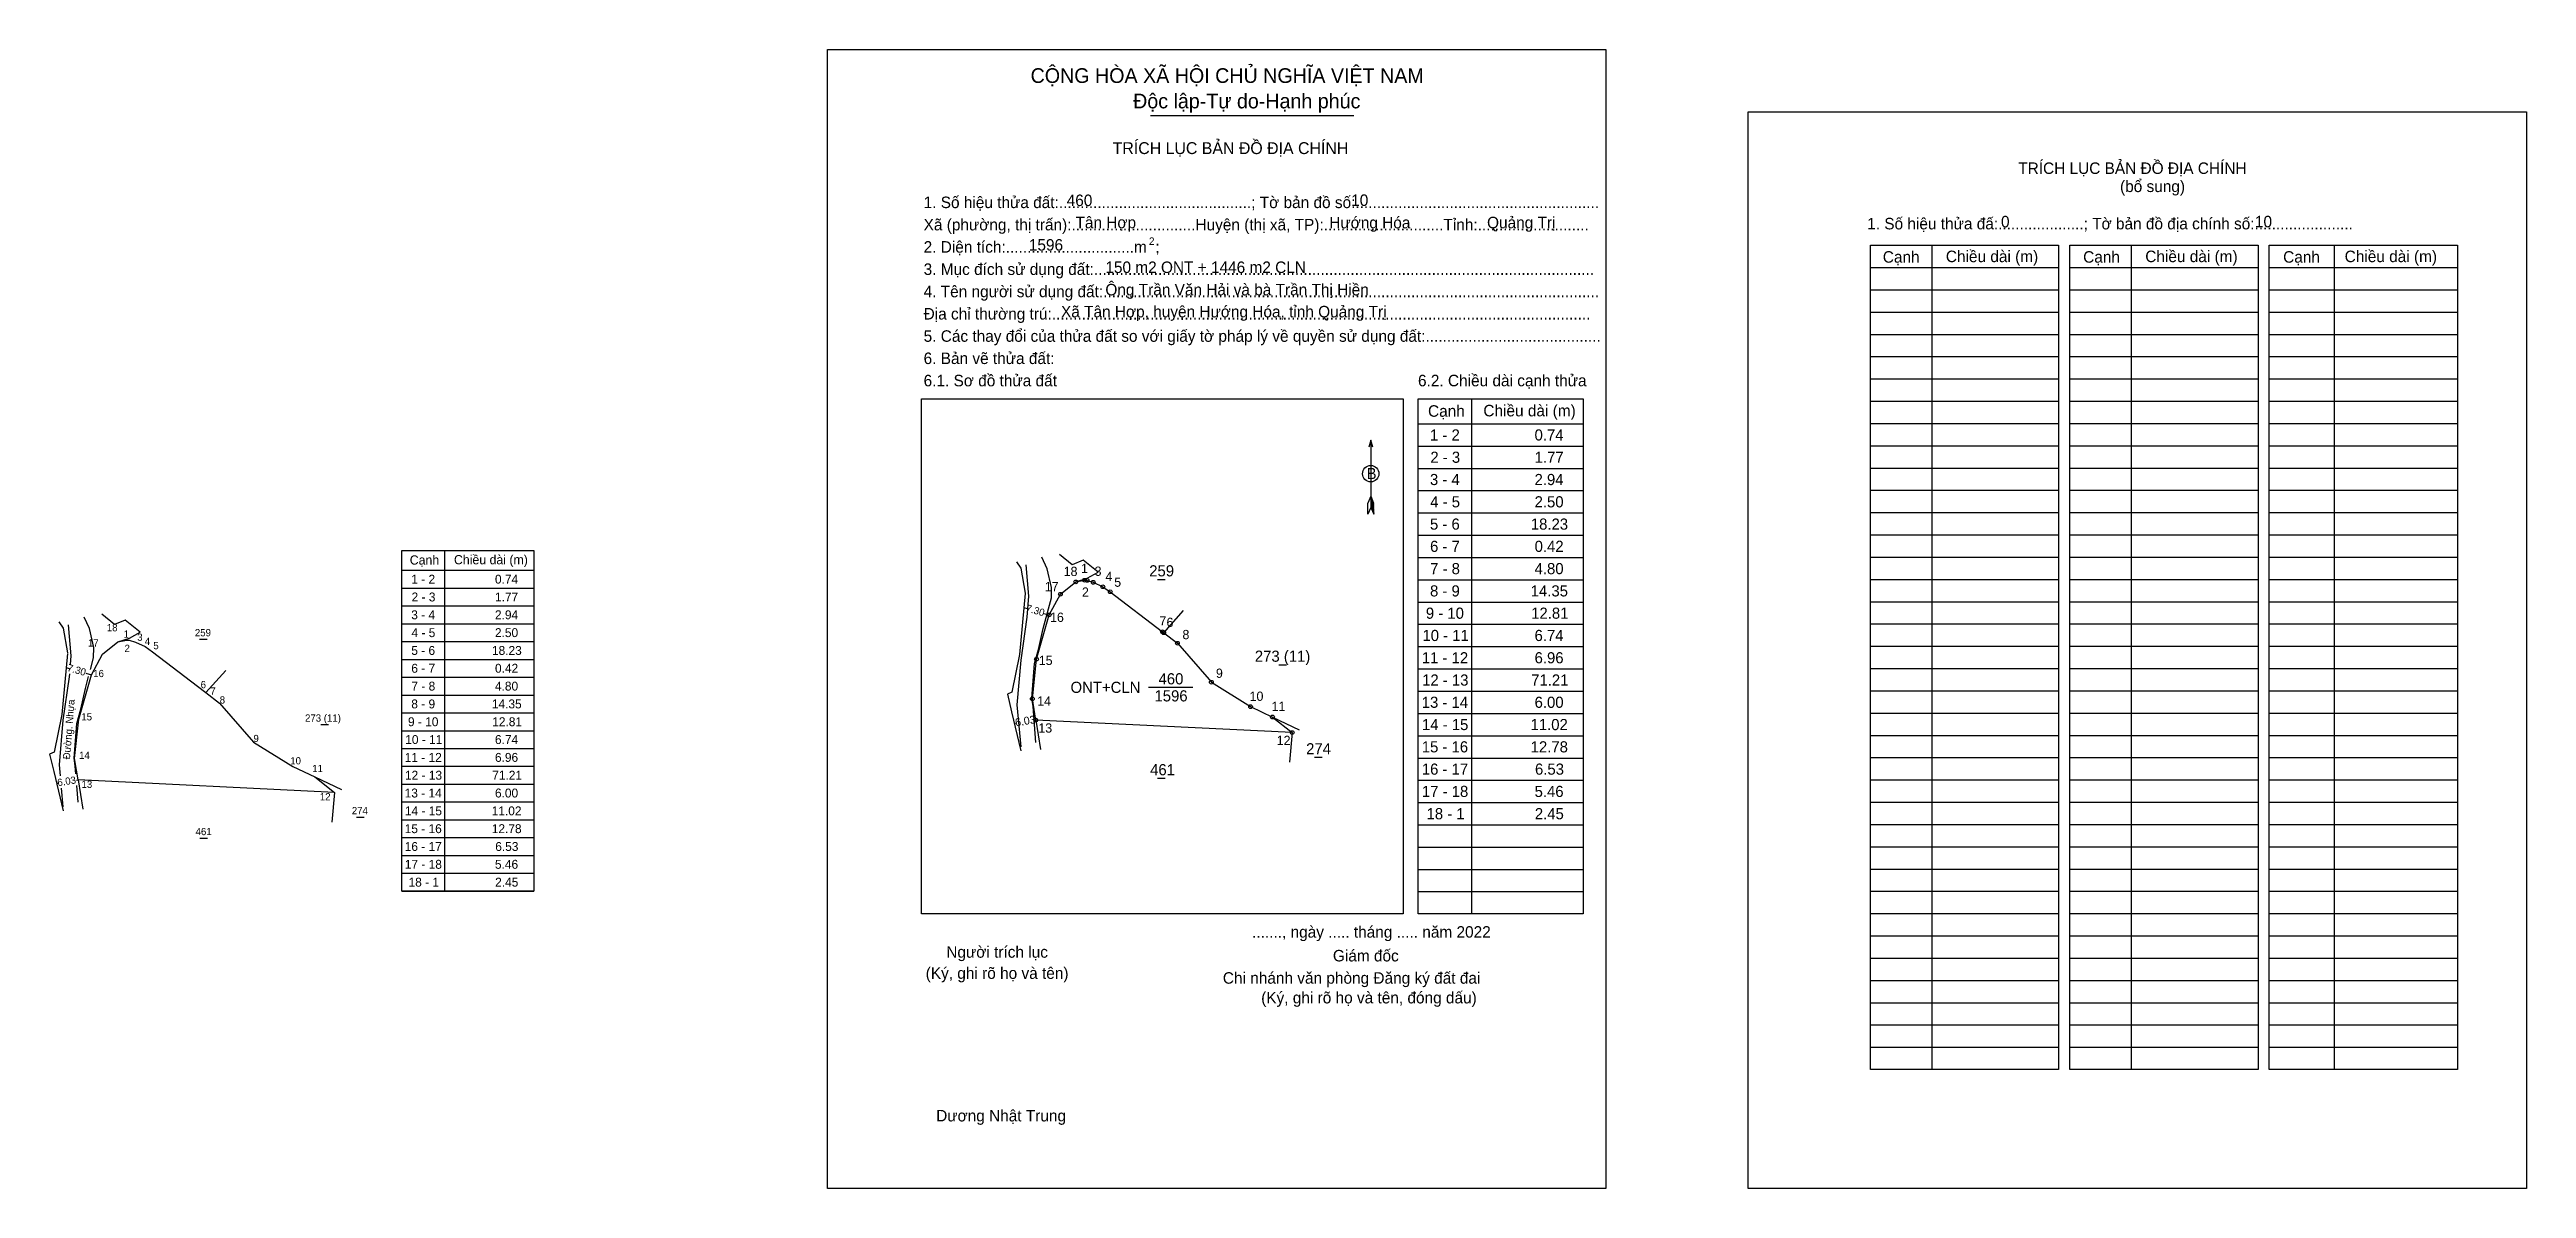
# Model space of a CAD drawing. Extents: x 550584 to 551821, y 1841080 to 1841396.
# Drawn here: x 550584 to 551271, y 1841080 to 1841396 of the extents above; entities that cross this region are included whole.
import ezdxf

# ---------------------------------------------------------------- set-up
doc = ezdxf.new("R2010")
doc.units = 0
for name, color, linetype in [('Level 1', 7, 'Continuous'), ('Level 10', 7, 'Continuous'), ('Level 11', 7, 'Continuous'), ('Level 13', 7, 'Continuous'), ('Level 2', 7, 'Continuous'), ('Level 22', 7, 'Continuous'), ('Level 23', 7, 'Continuous'), ('Level 27', 7, 'Continuous'), ('Level 36', 7, 'Continuous'), ('Level 52', 7, 'Continuous'), ('Level 6', 7, 'Continuous'), ('Level 7', 7, 'Continuous'), ('Level 9', 7, 'Continuous')]:
    doc.layers.add(name, color=color, linetype=linetype)

msp = doc.modelspace()

# ---------------------------------------------------------------- texts
at = {"layer": 'Level 1'}
for s, height, p in [('TRÍCH LỤC BẢN ĐỒ ĐỊA CHÍNH', 3.2954, (550878.51, 1841367.37)), ('TRÍCH LỤC BẢN ĐỒ ĐỊA CHÍNH', 3.1922, (551129.74, 1841361.86)), ('(bổ sung)', 3.192, (551157.97, 1841356.84)), ('1. Số hiệu thửa đất:.............................................; Tờ bản đồ số:.........................................................', 3.19225, (550826.07, 1841352.39)), ('Xã (phường, thị trấn):.............................Huyện (thị xã, TP):............................Tỉnh:..........................', 3.19225, (550826.07, 1841346.21)), ('1. Số hiệu thửa đấ:....................; Tờ bản đồ địa chính số:.......................', 3.1922, (551087.83, 1841346.49)), ('2. Diện tích:..............................m  ;', 3.1922, (550826.07, 1841340.03)), ('2', 2.06, (550888.58, 1841342.19)), ('Cạnh', 3.192, (551092.16, 1841337.25)), ('Chiều dài (m)', 3.1922, (551109.65, 1841337.4)), ('Cạnh', 3.192, (551147.74, 1841337.25)), ('Chiều dài (m)', 3.1922, (551164.97, 1841337.4)), ('Cạnh', 3.192, (551203.22, 1841337.25)), ('Chiều dài (m)', 3.1922, (551220.29, 1841337.4)), ('4. Tên người sử dụng đất:....................................................................................................................', 3.19225, (550826.07, 1841327.67)), ('3. Mục đích sử dụng đất:.....................................................................................................................', 3.19225, (550826.07, 1841333.85)), ('Địa chỉ thường trú:..............................................................................................................................', 3.19225, (550826.07, 1841321.49)), ('5. Các thay đổi của thửa đất so với giấy tờ pháp lý về quyền sử dụng đất:.........................................', 3.19225, (550826.07, 1841315.31)), ('6. Bản vẽ thửa đất:', 3.1922, (550826.07, 1841309.14)), ('6.1. Sơ đồ thửa đất', 3.1922, (550826.07, 1841302.96)), ('6.2. Chiều dài cạnh thửa', 3.1922, (550963.22, 1841302.97)), ('Cạnh', 3.192, (550966, 1841294.52)), ('Chiều dài (m)', 3.1922, (550981.35, 1841294.63)), ('B', 3.09, (550948.96, 1841277.23)), ('......., ngày ..... tháng ..... năm 2022', 3.1922, (550917.19, 1841150.05)), ('Người trích lục', 3.1922, (550832.36, 1841144.49)), ('Giám đốc', 3.192, (550939.61, 1841143.46)), ('(Ký, ghi rõ họ và tên)', 3.1922, (550826.64, 1841138.62)), ('Chi nhánh văn phòng Đăng ký đất đai', 3.1922, (550909.08, 1841137.28)), ('(Ký, ghi rõ họ và tên, đóng dấu)', 3.1922, (550919.71, 1841131.82)), ('Dương Nhật Trung', 3.1922, (550829.55, 1841099.09))]:
    msp.add_text(s, height=height, dxfattribs=at).set_placement(p)
at = {"layer": 'Level 10'}
msp.add_text('7.30', height=2, rotation=343.96221, dxfattribs=at).set_placement((550854.29, 1841240.59))
at = {"layer": 'Level 13'}
for s, height, p in [('CỘNG HÒA XÃ HỘI CHỦ NGHĨA VIỆT NAM', 4.0778, (550855.74, 1841387.1)), ('Độc lập-Tự do-Hạnh phúc', 4.0778, (550884.18, 1841380.05)), ('ONT+CLN', 3.089, (550866.82, 1841217.94)), ('460', 3.089, (550891.24, 1841220.3)), ('1596', 3.089, (550890.11, 1841215.57))]:
    msp.add_text(s, height=height, dxfattribs=at).set_placement(p)
msp.add_text('6.03', height=2.2, rotation=9.16705, dxfattribs=at).set_placement((550851.62, 1841208.63))
at = {"layer": 'Level 36'}
for s, p in [('259', (550888.65, 1841250.25)), ('273 (11)', (550917.95, 1841226.57)), ('274', (550932.18, 1841200.9)), ('461', (550888.9, 1841195.09))]:
    msp.add_text(s, height=3.089, dxfattribs=at).set_placement(p)
at = {"layer": 'Level 52'}
for s, p in [('1 - 2', (550966.55, 1841287.93)), ('0.74', (550995.55, 1841287.93)), ('2 - 3', (550966.64, 1841281.75)), ('1.77', (550995.58, 1841281.75)), ('3 - 4', (550966.53, 1841275.57)), ('2.94', (550995.55, 1841275.57)), ('4 - 5', (550966.6, 1841269.39)), ('2.50', (550995.56, 1841269.39)), ('5 - 6', (550966.54, 1841263.21)), ('18.23', (550994.52, 1841263.21)), ('6 - 7', (550966.56, 1841257.04)), ('0.42', (550995.57, 1841257.04)), ('7 - 8', (550966.58, 1841250.86)), ('4.80', (550995.56, 1841250.86)), ('9 - 10', (550965.39, 1841238.5)), ('8 - 9', (550966.55, 1841244.68)), ('14.35', (550994.48, 1841244.68)), ('12.81', (550994.61, 1841238.5)), ('10 - 11', (550964.45, 1841232.32)), ('6.74', (550995.55, 1841232.32)), ('11 - 12', (550964.27, 1841226.14)), ('6.96', (550995.56, 1841226.14)), ('12 - 13', (550964.36, 1841219.96)), ('71.21', (550994.61, 1841219.96)), ('13 - 14', (550964.25, 1841213.79)), ('6.00', (550995.56, 1841213.79)), ('14 - 15', (550964.32, 1841207.61)), ('11.02', (550994.43, 1841207.61)), ('15 - 16', (550964.26, 1841201.43)), ('12.78', (550994.47, 1841201.43)), ('16 - 17', (550964.27, 1841195.25)), ('6.53', (550995.67, 1841195.25)), ('17 - 18', (550964.3, 1841189.07)), ('5.46', (550995.56, 1841189.07)), ('18 - 1', (550965.59, 1841182.89)), ('2.45', (550995.63, 1841182.89))]:
    msp.add_text(s, height=3.089, dxfattribs=at).set_placement(p)
at = {"layer": 'Level 6'}
for s, height, p in [('460', 3.192, (550865.76, 1841352.95)), ('10', 3.192, (550944.68, 1841352.99)), ('Tân Hợp', 3.192, (550868.2, 1841346.81)), ('Hướng Hóa', 3.192, (550938.6, 1841346.77)), ('Quảng Trị', 3.192, (550982.37, 1841346.79)), ('0', 3.19, (551124.95, 1841347.04)), ('10', 3.192, (551195.39, 1841347.06)), ('1596', 3.192, (550855.26, 1841340.6)), ('Ông Trần Văn Hải và bà Trần Thị Hiền', 3.1922, (550876.49, 1841328.18)), ('150 m2 ONT + 1446 m2 CLN', 3.1922, (550876.49, 1841334.39)), ('Xã Tân Hợp, huyện Hướng Hóa, tỉnh Quảng Trị', 3.1922, (550864.18, 1841322.08))]:
    msp.add_text(s, height=height, dxfattribs=at).set_placement(p)
at = {"layer": 'Level 7'}
for s, height, p in [('Cạnh', 2.554, (550683.51, 1841253.52)), ('Chiều dài (m)', 2.5538, (550695.78, 1841253.6)), ('1 - 2', 2.471, (550683.94, 1841248.24)), ('0.74', 2.471, (550707.15, 1841248.24)), ('2 - 3', 2.471, (550684.02, 1841243.3)), ('1.77', 2.471, (550707.16, 1841243.3)), ('18', 2, (550599.47, 1841235.03)), ('1', 2, (550604.13, 1841233.26)), ('259', 2, (550623.9, 1841233.64)), ('3 - 4', 2.471, (550683.93, 1841238.36)), ('4 - 5', 2.471, (550683.99, 1841233.41)), ('2.94', 2.471, (550707.15, 1841238.36)), ('2.50', 2.471, (550707.15, 1841233.41)), ('17', 2, (550594.23, 1841230.8)), ('2', 2, (550604.4, 1841229.29)), ('3', 2, (550607.91, 1841232.39)), ('4', 2, (550610, 1841231.25)), ('5', 2, (550612.37, 1841230.04)), ('5 - 6', 2.471, (550683.94, 1841228.47)), ('18.23', 2.471, (550706.32, 1841228.47)), ('16', 2, (550595.7, 1841222.32)), ('6', 2, (550625.5, 1841219.23)), ('6 - 7', 2.471, (550683.95, 1841223.53)), ('7 - 8', 2.471, (550683.97, 1841218.58)), ('4.80', 2.471, (550707.15, 1841218.58)), ('0.42', 2.471, (550707.16, 1841223.53)), ('7', 2, (550628.19, 1841217.44)), ('8', 2, (550630.8, 1841214.99)), ('8 - 9', 2.471, (550683.94, 1841213.64)), ('14.35', 2.471, (550706.29, 1841213.64)), ('15', 2, (550592.4, 1841210.3)), ('273 (11)', 2, (550654.46, 1841209.97)), ('9 - 10', 2.471, (550683.02, 1841208.7)), ('12.81', 2.471, (550706.39, 1841208.7)), ('14', 2, (550591.78, 1841199.62)), ('9', 2, (550640.15, 1841204.3)), ('11 - 12', 2.471, (550682.12, 1841198.81)), ('10 - 11', 2.471, (550682.26, 1841203.76)), ('6.74', 2.471, (550707.15, 1841203.76)), ('6.96', 2.471, (550707.15, 1841198.81)), ('13', 2, (550592.45, 1841191.59)), ('10', 2, (550650.36, 1841198.11)), ('11', 2, (550656.46, 1841195.98)), ('12 - 13', 2.471, (550682.19, 1841193.87)), ('71.21', 2.471, (550706.39, 1841193.87)), ('12', 2, (550658.57, 1841188.15)), ('13 - 14', 2.471, (550682.1, 1841188.93)), ('6.00', 2.471, (550707.15, 1841188.93)), ('461', 2, (550624.1, 1841178.48)), ('274', 2, (550667.44, 1841184.29)), ('15 - 16', 2.471, (550682.11, 1841179.04)), ('14 - 15', 2.471, (550682.16, 1841183.98)), ('11.02', 2.471, (550706.25, 1841183.98)), ('12.78', 2.471, (550706.27, 1841179.04)), ('16 - 17', 2.471, (550682.12, 1841174.1)), ('6.53', 2.471, (550707.23, 1841174.1)), ('17 - 18', 2.471, (550682.14, 1841169.16)), ('18 - 1', 2.471, (550683.18, 1841164.21)), ('5.46', 2.471, (550707.15, 1841169.16)), ('2.45', 2.471, (550707.2, 1841164.21))]:
    msp.add_text(s, height=height, dxfattribs=at).set_placement(p)
for s, rotation, p in [('7.30', 343.96221, (550588.34, 1841224.06)), ('Đường. Nhựa', 85.47584, (550589.25, 1841199.43)), ('6.03', 9.16705, (550585.91, 1841192.03))]:
    msp.add_text(s, height=2, rotation=rotation, dxfattribs=at).set_placement(p)
at = {"layer": 'Level 9'}
for s, height, p in [('17', 2.574, (550859.67, 1841246.12)), ('18', 2.574, (550864.92, 1841250.35)), ('1', 2.57, (550869.73, 1841251.17)), ('3', 2.57, (550873.5, 1841250.4)), ('4', 2.57, (550876.51, 1841248.96)), ('5', 2.57, (550878.95, 1841247.37)), ('2', 2.57, (550869.98, 1841244.61)), ('16', 2.574, (550861.14, 1841237.63)), ('7', 2.57, (550891.49, 1841236.63)), ('6', 2.57, (550893.45, 1841236.22)), ('8', 2.57, (550897.88, 1841232.83)), ('15', 2.574, (550858.01, 1841225.66)), ('9', 2.57, (550907.16, 1841222.11)), ('14', 2.574, (550857.59, 1841214.41)), ('10', 2.574, (550916.5, 1841215.73)), ('11', 2.574, (550922.59, 1841212.93)), ('13', 2.574, (550857.9, 1841206.91)), ('12', 2.574, (550924.01, 1841203.47))]:
    msp.add_text(s, height=height, dxfattribs=at).set_placement(p)

# ---------------------------------------------------------------- linework, layer by layer
at = {"layer": 'Level 1'}
for p, q in [((550799.44, 1841396.35), (550799.44, 1841396.35)), ((551054.81, 1841379.13), (551054.81, 1841379.13)), ((551105.72, 1841342.09), (551105.72, 1841113.48)), ((551161.03, 1841342.09), (551161.03, 1841113.48)), ((551217.38, 1841342.09), (551217.38, 1841113.48)), ((551088.73, 1841335.91), (551140.94, 1841335.91)), ((551144.04, 1841335.91), (551196.25, 1841335.91)), ((551199.36, 1841335.91), (551251.57, 1841335.91)), ((551088.73, 1841329.73), (551140.94, 1841329.73)), ((551144.04, 1841329.73), (551196.25, 1841329.73)), ((551199.36, 1841329.73), (551251.57, 1841329.73)), ((551088.73, 1841323.55), (551140.94, 1841323.55)), ((551088.73, 1841317.37), (551140.94, 1841317.37)), ((551144.04, 1841323.55), (551196.25, 1841323.55)), ((551144.04, 1841317.37), (551196.25, 1841317.37)), ((551199.36, 1841323.55), (551251.57, 1841323.55)), ((551199.36, 1841317.37), (551251.57, 1841317.37)), ((551088.73, 1841311.19), (551140.94, 1841311.19)), ((551144.04, 1841311.19), (551196.25, 1841311.19)), ((551199.36, 1841311.19), (551251.57, 1841311.19)), ((551088.73, 1841305.01), (551140.94, 1841305.01)), ((551144.04, 1841305.01), (551196.25, 1841305.01)), ((551199.36, 1841305.01), (551251.57, 1841305.01)), ((550825.44, 1841299.46), (550825.44, 1841299.46)), ((550978.05, 1841299.46), (550978.05, 1841156.63)), ((551088.73, 1841298.84), (551140.94, 1841298.84)), ((551144.04, 1841298.84), (551196.25, 1841298.84)), ((551199.36, 1841298.84), (551251.57, 1841298.84)), ((550963.22, 1841292.56), (551009.05, 1841292.56)), ((551088.73, 1841292.66), (551140.94, 1841292.66)), ((551144.04, 1841292.66), (551196.25, 1841292.66)), ((551199.36, 1841292.66), (551251.57, 1841292.66)), ((550950.1, 1841288.07), (550950.1, 1841269.38)), ((550963.22, 1841286.38), (551009.05, 1841286.38)), ((551088.73, 1841286.48), (551140.94, 1841286.48)), ((551144.04, 1841286.48), (551196.25, 1841286.48)), ((551199.36, 1841286.48), (551251.57, 1841286.48)), ((550963.22, 1841280.21), (551009.05, 1841280.21)), ((551088.73, 1841280.3), (551140.94, 1841280.3)), ((551144.04, 1841280.3), (551196.25, 1841280.3)), ((551199.36, 1841280.3), (551251.57, 1841280.3)), ((550949.28, 1841267.48), (550949.32, 1841270.57)), ((550950.1, 1841269.38), (550949.28, 1841267.48)), ((550950.1, 1841272.47), (550949.32, 1841270.57)), ((550950.1, 1841272.47), (550950.89, 1841270.57)), ((550950.1, 1841272.21), (550950.89, 1841270.29)), ((550950.1, 1841271.94), (550950.89, 1841270.02)), ((550950.1, 1841271.67), (550950.9, 1841269.74)), ((550950.1, 1841271.39), (550950.9, 1841269.47)), ((550950.1, 1841271.12), (550950.9, 1841269.19)), ((550950.1, 1841270.86), (550950.9, 1841268.91)), ((550950.1, 1841270.59), (550950.91, 1841268.63)), ((550950.1, 1841270.32), (550950.91, 1841268.35)), ((550950.1, 1841270.05), (550950.91, 1841268.08)), ((550950.1, 1841269.79), (550950.92, 1841267.81)), ((550950.1, 1841269.38), (550950.92, 1841267.48)), ((550950.92, 1841267.48), (550950.89, 1841270.57)), ((550963.22, 1841274.03), (551009.05, 1841274.03)), ((551088.73, 1841274.12), (551140.94, 1841274.12)), ((551144.04, 1841274.12), (551196.25, 1841274.12)), ((551199.36, 1841274.12), (551251.57, 1841274.12)), ((550963.22, 1841267.85), (551009.05, 1841267.85)), ((551088.73, 1841267.94), (551140.94, 1841267.94)), ((551144.04, 1841267.94), (551196.25, 1841267.94)), ((551199.36, 1841267.94), (551251.57, 1841267.94)), ((550963.22, 1841261.67), (551009.05, 1841261.67)), ((550963.22, 1841255.49), (551009.05, 1841255.49)), ((551088.73, 1841261.76), (551140.94, 1841261.76)), ((551088.73, 1841255.59), (551140.94, 1841255.59)), ((551144.04, 1841261.76), (551196.25, 1841261.76)), ((551144.04, 1841255.59), (551196.25, 1841255.59)), ((551199.36, 1841261.76), (551251.57, 1841261.76)), ((551199.36, 1841255.59), (551251.57, 1841255.59)), ((550963.22, 1841249.31), (551009.05, 1841249.31)), ((551088.73, 1841249.41), (551140.94, 1841249.41)), ((551144.04, 1841249.41), (551196.25, 1841249.41)), ((551199.36, 1841249.41), (551251.57, 1841249.41)), ((550963.22, 1841243.13), (551009.05, 1841243.13)), ((551088.73, 1841243.23), (551140.94, 1841243.23)), ((551144.04, 1841243.23), (551196.25, 1841243.23)), ((551199.36, 1841243.23), (551251.57, 1841243.23)), ((550963.22, 1841236.96), (551009.05, 1841236.96)), ((551088.73, 1841237.05), (551140.94, 1841237.05)), ((551144.04, 1841237.05), (551196.25, 1841237.05)), ((551199.36, 1841237.05), (551251.57, 1841237.05)), ((550963.22, 1841230.78), (551009.05, 1841230.78)), ((551088.73, 1841230.87), (551140.94, 1841230.87)), ((551144.04, 1841230.87), (551196.25, 1841230.87)), ((551199.36, 1841230.87), (551251.57, 1841230.87)), ((550963.22, 1841224.6), (551009.05, 1841224.6)), ((551088.73, 1841224.69), (551140.94, 1841224.69)), ((551144.04, 1841224.69), (551196.25, 1841224.69)), ((551199.36, 1841224.69), (551251.57, 1841224.69)), ((550963.22, 1841218.42), (551009.05, 1841218.42)), ((551088.73, 1841218.51), (551140.94, 1841218.51)), ((551144.04, 1841218.51), (551196.25, 1841218.51)), ((551199.36, 1841218.51), (551251.57, 1841218.51)), ((550963.22, 1841212.24), (551009.05, 1841212.24)), ((551088.73, 1841212.34), (551140.94, 1841212.34)), ((551144.04, 1841212.34), (551196.25, 1841212.34)), ((551199.36, 1841212.34), (551251.57, 1841212.34)), ((550963.22, 1841206.06), (551009.05, 1841206.06)), ((551088.73, 1841206.16), (551140.94, 1841206.16)), ((551144.04, 1841206.16), (551196.25, 1841206.16)), ((551199.36, 1841206.16), (551251.57, 1841206.16)), ((550963.22, 1841199.88), (551009.05, 1841199.88)), ((550963.22, 1841193.71), (551009.05, 1841193.71)), ((551088.73, 1841199.98), (551140.94, 1841199.98)), ((551088.73, 1841193.8), (551140.94, 1841193.8)), ((551144.04, 1841199.98), (551196.25, 1841199.98)), ((551144.04, 1841193.8), (551196.25, 1841193.8)), ((551199.36, 1841199.98), (551251.57, 1841199.98)), ((551199.36, 1841193.8), (551251.57, 1841193.8)), ((550963.22, 1841187.53), (551009.05, 1841187.53)), ((551088.73, 1841187.62), (551140.94, 1841187.62)), ((551144.04, 1841187.62), (551196.25, 1841187.62)), ((551199.36, 1841187.62), (551251.57, 1841187.62)), ((550963.22, 1841181.35), (551009.05, 1841181.35)), ((551088.73, 1841181.44), (551140.94, 1841181.44)), ((551144.04, 1841181.44), (551196.25, 1841181.44)), ((551199.36, 1841181.44), (551251.57, 1841181.44)), ((550963.22, 1841175.17), (551009.05, 1841175.17)), ((551088.73, 1841175.26), (551140.94, 1841175.26)), ((551144.04, 1841175.26), (551196.25, 1841175.26)), ((551199.36, 1841175.26), (551251.57, 1841175.26)), ((550963.22, 1841168.99), (551009.05, 1841168.99)), ((551088.73, 1841169.09), (551140.94, 1841169.09)), ((551144.04, 1841169.09), (551196.25, 1841169.09)), ((551199.36, 1841169.09), (551251.57, 1841169.09)), ((550963.22, 1841162.81), (551009.05, 1841162.81)), ((551088.73, 1841162.91), (551140.94, 1841162.91)), ((551144.04, 1841162.91), (551196.25, 1841162.91)), ((551199.36, 1841162.91), (551251.57, 1841162.91)), ((550959.1, 1841156.63), (550959.1, 1841156.63)), ((551088.73, 1841156.73), (551140.94, 1841156.73)), ((551144.04, 1841156.73), (551196.25, 1841156.73)), ((551199.36, 1841156.73), (551251.57, 1841156.73)), ((551088.73, 1841150.55), (551140.94, 1841150.55)), ((551144.04, 1841150.55), (551196.25, 1841150.55)), ((551199.36, 1841150.55), (551251.57, 1841150.55)), ((551088.73, 1841144.37), (551140.94, 1841144.37)), ((551144.04, 1841144.37), (551196.25, 1841144.37)), ((551199.36, 1841144.37), (551251.57, 1841144.37)), ((551088.73, 1841138.19), (551140.94, 1841138.19)), ((551088.73, 1841132.02), (551140.94, 1841132.02)), ((551144.04, 1841138.19), (551196.25, 1841138.19)), ((551144.04, 1841132.02), (551196.25, 1841132.02)), ((551199.36, 1841138.19), (551251.57, 1841138.19)), ((551199.36, 1841132.02), (551251.57, 1841132.02)), ((551088.73, 1841125.84), (551140.94, 1841125.84)), ((551144.04, 1841125.84), (551196.25, 1841125.84)), ((551199.36, 1841125.84), (551251.57, 1841125.84)), ((551088.73, 1841119.66), (551140.94, 1841119.66)), ((551144.04, 1841119.66), (551196.25, 1841119.66)), ((551199.36, 1841119.66), (551251.57, 1841119.66)), ((551015.36, 1841080.5), (551015.36, 1841080.5)), ((551270.72, 1841080.5), (551270.72, 1841080.5))]:
    msp.add_line(p, q, dxfattribs=at)
for points in [[(551088.73, 1841342.09), (551140.94, 1841342.09), (551140.94, 1841113.48), (551088.73, 1841113.48)], [(551144.04, 1841342.09), (551196.25, 1841342.09), (551196.25, 1841113.48), (551144.04, 1841113.48)], [(551199.36, 1841342.09), (551251.57, 1841342.09), (551251.57, 1841113.48), (551199.36, 1841113.48)], [(550825.44, 1841299.46), (550959.1, 1841299.46), (550959.1, 1841156.63), (550825.44, 1841156.63)], [(550963.22, 1841299.46), (551009.05, 1841299.46), (551009.05, 1841156.63), (550963.22, 1841156.63)]]:
    msp.add_lwpolyline(points, close=True, dxfattribs=at)
msp.add_lwpolyline([(550950.64, 1841286.09), (550950.1, 1841288.07), (550949.57, 1841286.09)], dxfattribs=at)
msp.add_circle((550950.1, 1841278.73), 2.28, dxfattribs=at)
at = {"layer": 'Level 10'}
for p, q in [((550853.89, 1841241.58), (550855.05, 1841241.24)), ((550859.38, 1841240), (550860.91, 1841239.56))]:
    msp.add_line(p, q, dxfattribs=at)
msp.add_lwpolyline([(550892.66, 1841234.63), (550896.47, 1841231.71), (550905.89, 1841220.89), (550916.76, 1841214.12), (550922.85, 1841211.24), (550928.31, 1841206.93), (550857.19, 1841210.4), (550856.23, 1841216.32), (550857.38, 1841227.28), (550860.91, 1841239.56), (550864.02, 1841245.3), (550868.27, 1841248.73), (550870.68, 1841249.17), (550871.42, 1841249.14), (550873.11, 1841248.61), (550875.78, 1841247.38), (550877.85, 1841245.98), (550892.32, 1841234.89)], close=True, dxfattribs=at)
at = {"layer": 'Level 11'}
for centre in [(550868.27, 1841248.73), (550870.68, 1841249.17), (550871.42, 1841249.14), (550873.11, 1841248.61), (550864.02, 1841245.3), (550875.78, 1841247.38), (550877.85, 1841245.98), (550860.91, 1841239.56), (550892.32, 1841234.89), (550892.66, 1841234.63), (550892.66, 1841234.63), (550857.38, 1841227.28), (550896.47, 1841231.71), (550905.89, 1841220.89), (550856.23, 1841216.32), (550916.76, 1841214.12), (550857.19, 1841210.4), (550922.85, 1841211.24), (550928.31, 1841206.93)]:
    msp.add_circle(centre, 0.515, dxfattribs=at)
at = {"layer": 'Level 13'}
for p, q in [((550889.03, 1841378.09), (550945.4, 1841378.09)), ((550851.23, 1841209.44), (550851.55, 1841209.49)), ((550856.78, 1841210.33), (550857.19, 1841210.4))]:
    msp.add_line(p, q, dxfattribs=at)
at = {"layer": 'Level 2'}
for points in [[(550799.44, 1841396.36), (551015.35, 1841396.36), (551015.35, 1841080.5), (550799.44, 1841080.5)], [(551054.81, 1841379.13), (551270.72, 1841379.13), (551270.72, 1841080.5), (551054.81, 1841080.5)]]:
    msp.add_lwpolyline(points, close=True, dxfattribs=at)
at = {"layer": 'Level 22'}
for p, q in [((550860.35, 1841252.37), (550858.89, 1841255.55)), ((550854.44, 1841253.43), (550855.18, 1841244.8)), ((550861.57, 1841247.15), (550860.35, 1841252.37)), ((550855.18, 1841244.8), (550854.74, 1841238.96)), ((550859.25, 1841235.8), (550861.5, 1841244.28)), ((550861.5, 1841244.28), (550861.57, 1841247.15)), ((550854.74, 1841238.96), (550853.01, 1841226.97)), ((550857.93, 1841230), (550859.25, 1841235.8)), ((550856.87, 1841226.1), (550857.93, 1841230)), ((550853.01, 1841226.97), (550851.95, 1841214.62)), ((550856.1, 1841216.43), (550856.87, 1841226.1)), ((550851.95, 1841214.62), (550853.01, 1841202.96)), ((550856.43, 1841214.18), (550856.1, 1841216.43)), ((550857.21, 1841204.21), (550856.43, 1841214.18))]:
    msp.add_line(p, q, dxfattribs=at)
at = {"layer": 'Level 23'}
for p, q in [((550851.83, 1841254.25), (550853.08, 1841252.49)), ((550853.08, 1841252.49), (550854.27, 1841245.64))]:
    msp.add_line(p, q, dxfattribs=at)
for points in [[(550857.19, 1841210.4), (550856.23, 1841216.32), (550857.38, 1841227.28), (550860.91, 1841239.56), (550864.02, 1841245.3), (550868.27, 1841248.73), (550871.46, 1841249.74), (550874.48, 1841251.41), (550870.3, 1841254.72), (550867.3, 1841253.47), (550863.78, 1841256.33)], [(550854.25, 1841245.47), (550852.68, 1841228.57), (550850.58, 1841218.13), (550849.29, 1841217.56), (550850.45, 1841212.7), (550853.04, 1841201.85)]]:
    msp.add_lwpolyline(points, dxfattribs=at)
at = {"layer": 'Level 27'}
for p, q in [((550892.66, 1841234.63), (550898.17, 1841240.76)), ((550857.19, 1841210.4), (550858.5, 1841202.26)), ((550922.85, 1841211.24), (550930.29, 1841207.71)), ((550928.31, 1841206.93), (550927.6, 1841198.72))]:
    msp.add_line(p, q, dxfattribs=at)
at = {"layer": 'Level 7'}
for p, q in [((550681.28, 1841257.47), (550717.94, 1841257.47)), ((550681.28, 1841162.98), (550681.28, 1841257.47)), ((550693.14, 1841257.47), (550693.14, 1841162.98)), ((550717.94, 1841257.47), (550717.94, 1841162.98)), ((550681.28, 1841251.95), (550717.94, 1841251.95)), ((550681.28, 1841247.01), (550717.94, 1841247.01)), ((550681.28, 1841242.06), (550717.94, 1841242.06)), ((550586.12, 1841237.65), (550587.37, 1841235.88)), ((550587.37, 1841235.88), (550588.56, 1841229.03)), ((550588.73, 1841236.83), (550589.47, 1841228.19)), ((550594.64, 1841235.77), (550593.18, 1841238.94)), ((550595.86, 1841230.54), (550594.64, 1841235.77)), ((550681.28, 1841237.12), (550717.94, 1841237.12)), ((550589.47, 1841228.19), (550589.29, 1841225.83)), ((550595.79, 1841227.68), (550595.86, 1841230.54)), ((550625.2, 1841232.82), (550627.34, 1841232.82)), ((550681.28, 1841232.18), (550717.94, 1841232.18)), ((550589.03, 1841222.35), (550587.3, 1841210.36)), ((550588.19, 1841224.97), (550589.34, 1841224.64)), ((550589.1, 1841223.23), (550589.03, 1841222.35)), ((550593.55, 1841219.2), (550594.42, 1841222.5)), ((550593.67, 1841223.4), (550595.2, 1841222.95)), ((550594.93, 1841224.42), (550595.79, 1841227.68)), ((550626.95, 1841218.03), (550632.46, 1841224.15)), ((550681.28, 1841227.23), (550717.94, 1841227.23)), ((550681.28, 1841222.29), (550717.94, 1841222.29)), ((550592.22, 1841213.39), (550593.55, 1841219.2)), ((550681.28, 1841217.35), (550717.94, 1841217.35)), ((550587.3, 1841210.36), (550586.24, 1841198.02)), ((550590.4, 1841199.83), (550591.16, 1841209.49)), ((550591.16, 1841209.49), (550592.22, 1841213.39)), ((550658.88, 1841209.14), (550661.01, 1841209.14)), ((550681.28, 1841212.41), (550717.94, 1841212.41)), ((550681.28, 1841207.46), (550717.94, 1841207.46)), ((550681.28, 1841202.52), (550717.94, 1841202.52)), ((550586.24, 1841198.02), (550586.52, 1841194.94)), ((550590.73, 1841197.57), (550590.4, 1841199.83)), ((550590.89, 1841195.52), (550590.73, 1841197.57)), ((550591.08, 1841193.73), (550591.48, 1841193.79)), ((550591.48, 1841193.79), (550592.79, 1841185.66)), ((550657.14, 1841194.63), (550664.59, 1841191.11)), ((550681.28, 1841197.58), (550717.94, 1841197.58)), ((550585.52, 1841192.83), (550585.85, 1841192.88)), ((550586.84, 1841191.47), (550587.3, 1841186.36)), ((550591.51, 1841187.6), (550591.14, 1841192.28)), ((550662.61, 1841190.32), (550661.9, 1841182.11)), ((550681.28, 1841192.63), (550717.94, 1841192.63)), ((550681.28, 1841187.69), (550717.94, 1841187.69)), ((550668.76, 1841183.47), (550670.89, 1841183.47)), ((550681.28, 1841182.75), (550717.94, 1841182.75)), ((550625.28, 1841177.66), (550627.41, 1841177.66)), ((550681.28, 1841177.81), (550717.94, 1841177.81)), ((550681.28, 1841172.86), (550717.94, 1841172.86)), ((550681.28, 1841167.92), (550717.94, 1841167.92)), ((550681.28, 1841162.98), (550717.94, 1841162.98)), ((550717.94, 1841162.98), (550681.28, 1841162.98))]:
    msp.add_line(p, q, dxfattribs=at)
for points in [[(550591.48, 1841193.79), (550590.52, 1841199.71), (550591.67, 1841210.67), (550595.2, 1841222.95), (550598.31, 1841228.69), (550602.56, 1841232.12), (550605.75, 1841233.13), (550608.77, 1841234.8), (550604.59, 1841238.11), (550601.59, 1841236.86), (550598.07, 1841239.73)], [(550588.55, 1841228.87), (550586.97, 1841211.96), (550584.87, 1841201.52), (550583.58, 1841200.95), (550584.74, 1841196.09), (550587.33, 1841185.25)]]:
    msp.add_lwpolyline(points, dxfattribs=at)
msp.add_lwpolyline([(550626.95, 1841218.03), (550630.76, 1841215.11), (550640.18, 1841204.28), (550651.05, 1841197.51), (550657.14, 1841194.63), (550662.61, 1841190.32), (550591.48, 1841193.79), (550590.52, 1841199.71), (550591.67, 1841210.67), (550595.2, 1841222.95), (550598.31, 1841228.69), (550602.56, 1841232.12), (550604.97, 1841232.56), (550605.71, 1841232.53), (550607.4, 1841232), (550610.07, 1841230.77), (550612.14, 1841229.37), (550626.61, 1841218.28)], close=True, dxfattribs=at)
at = {"layer": 'Level 9'}
for p, q in [((550890.91, 1841249.43), (550893.04, 1841249.43)), ((550924.59, 1841225.75), (550926.72, 1841225.75)), ((550888.44, 1841219.48), (550900.73, 1841219.48)), ((550890.98, 1841194.26), (550893.11, 1841194.26)), ((550934.46, 1841200.08), (550936.6, 1841200.08))]:
    msp.add_line(p, q, dxfattribs=at)

msp.set_redraw_order([(e.dxf.handle, doc.entitydb.next_handle()) for e in msp.query("TEXT MTEXT ATTDEF DIMENSION ARC_DIMENSION")])  # texts and dimensions are drawn at this point

doc.saveas('drawing.dxf')
